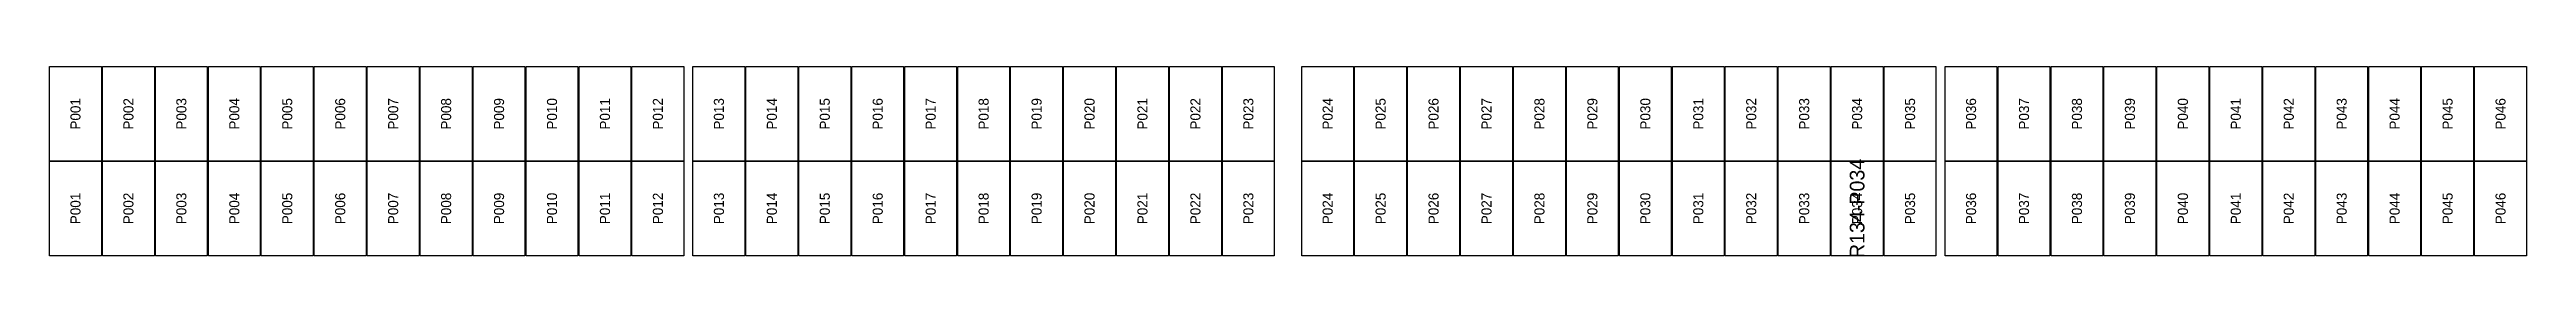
# Model space of a CAD drawing. Extents: x 296295 to 296770, y 651564 to 652121.
# Drawn here: x 296571.7 to 296625.8, y 651580.4 to 651584.5 of the extents above; entities that cross this region are included whole.
import ezdxf
from ezdxf.enums import TextEntityAlignment as Align

# ---------------------------------------------------------------- set-up
doc = ezdxf.new("R2010")
doc.units = 0

msp = doc.modelspace()

# ---------------------------------------------------------------- texts
at = {"layer": 'DEFECT_LABELS'}
msp.add_text('R134-P034', height=0.32, rotation=90, dxfattribs=at).set_placement((296611.205, 651581.4), align=Align.MIDDLE_CENTER)
at = {"layer": 'PANEL_POSITION'}
for s, p in [('P001', (296572.239, 651583.463)), ('P002', (296573.397, 651583.463)), ('P003', (296574.555, 651583.463)), ('P004', (296575.713, 651583.463)), ('P005', (296576.871, 651583.463)), ('P006', (296578.029, 651583.463)), ('P007', (296579.187, 651583.463)), ('P008', (296580.345, 651583.463)), ('P009', (296581.503, 651583.463)), ('P010', (296582.661, 651583.463)), ('P011', (296583.819, 651583.463)), ('P012', (296584.977, 651583.463)), ('P013', (296586.311, 651583.463)), ('P014', (296587.469, 651583.463)), ('P015', (296588.627, 651583.463)), ('P016', (296589.785, 651583.463)), ('P017', (296590.943, 651583.463)), ('P018', (296592.101, 651583.463)), ('P019', (296593.259, 651583.463)), ('P020', (296594.417, 651583.463)), ('P021', (296595.575, 651583.463)), ('P022', (296596.733, 651583.463)), ('P023', (296597.891, 651583.463)), ('P024', (296599.625, 651583.463)), ('P025', (296600.783, 651583.463)), ('P026', (296601.941, 651583.463)), ('P027', (296603.099, 651583.463)), ('P028', (296604.257, 651583.463)), ('P029', (296605.415, 651583.463)), ('P030', (296606.573, 651583.463)), ('P031', (296607.731, 651583.463)), ('P032', (296608.889, 651583.463)), ('P033', (296610.047, 651583.463)), ('P034', (296611.205, 651583.463)), ('P035', (296612.363, 651583.463)), ('P036', (296613.697, 651583.463)), ('P037', (296614.855, 651583.463)), ('P038', (296616.013, 651583.463)), ('P039', (296617.171, 651583.463)), ('P040', (296618.329, 651583.463)), ('P041', (296619.487, 651583.463)), ('P042', (296620.645, 651583.463)), ('P043', (296621.803, 651583.463)), ('P044', (296622.961, 651583.463)), ('P045', (296624.119, 651583.463)), ('P046', (296625.277, 651583.463)), ('P001', (296572.239, 651581.4)), ('P002', (296573.397, 651581.4)), ('P003', (296574.555, 651581.4)), ('P004', (296575.713, 651581.4)), ('P005', (296576.871, 651581.4)), ('P006', (296578.029, 651581.4)), ('P007', (296579.187, 651581.4)), ('P008', (296580.345, 651581.4)), ('P009', (296581.503, 651581.4)), ('P010', (296582.661, 651581.4)), ('P011', (296583.819, 651581.4)), ('P012', (296584.977, 651581.4)), ('P013', (296586.311, 651581.4)), ('P014', (296587.469, 651581.4)), ('P015', (296588.627, 651581.4)), ('P016', (296589.785, 651581.4)), ('P017', (296590.943, 651581.4)), ('P018', (296592.101, 651581.4)), ('P019', (296593.259, 651581.4)), ('P020', (296594.417, 651581.4)), ('P021', (296595.575, 651581.4)), ('P022', (296596.733, 651581.4)), ('P023', (296597.891, 651581.4)), ('P024', (296599.625, 651581.4)), ('P025', (296600.783, 651581.4)), ('P026', (296601.941, 651581.4)), ('P027', (296603.099, 651581.4)), ('P028', (296604.257, 651581.4)), ('P029', (296605.415, 651581.4)), ('P030', (296606.573, 651581.4)), ('P031', (296607.731, 651581.4)), ('P032', (296608.889, 651581.4)), ('P033', (296610.047, 651581.4)), ('P034', (296611.205, 651581.4)), ('P035', (296612.363, 651581.4)), ('P036', (296613.697, 651581.4)), ('P037', (296614.855, 651581.4)), ('P038', (296616.013, 651581.4)), ('P039', (296617.171, 651581.4)), ('P040', (296618.329, 651581.4)), ('P041', (296619.487, 651581.4)), ('P042', (296620.645, 651581.4)), ('P043', (296621.803, 651581.4)), ('P044', (296622.961, 651581.4)), ('P045', (296624.119, 651581.4)), ('P046', (296625.277, 651581.4))]:
    msp.add_text(s, height=0.22, rotation=90, dxfattribs=at).set_placement(p, align=Align.MIDDLE_CENTER)

# ---------------------------------------------------------------- linework, layer by layer
at = {"layer": 'DEFECTIVE_PANELS'}
msp.add_lwpolyline([(296610.638, 651582.432), (296611.772, 651582.432), (296611.772, 651580.369), (296610.638, 651580.369)], close=True, dxfattribs=at)
at = {"layer": 'PANELS_MASTER'}
for points in [[(296571.672, 651584.495), (296572.806, 651584.495), (296572.806, 651582.432), (296571.672, 651582.432)], [(296572.83, 651584.495), (296573.964, 651584.495), (296573.964, 651582.432), (296572.83, 651582.432)], [(296573.988, 651584.495), (296575.122, 651584.495), (296575.122, 651582.432), (296573.988, 651582.432)], [(296575.146, 651584.495), (296576.28, 651584.495), (296576.28, 651582.432), (296575.146, 651582.432)], [(296576.304, 651584.495), (296577.438, 651584.495), (296577.438, 651582.432), (296576.304, 651582.432)], [(296577.462, 651584.495), (296578.596, 651584.495), (296578.596, 651582.432), (296577.462, 651582.432)], [(296578.62, 651584.495), (296579.754, 651584.495), (296579.754, 651582.432), (296578.62, 651582.432)], [(296579.778, 651584.495), (296580.912, 651584.495), (296580.912, 651582.432), (296579.778, 651582.432)], [(296580.936, 651584.495), (296582.07, 651584.495), (296582.07, 651582.432), (296580.936, 651582.432)], [(296582.094, 651584.495), (296583.228, 651584.495), (296583.228, 651582.432), (296582.094, 651582.432)], [(296583.252, 651584.495), (296584.386, 651584.495), (296584.386, 651582.432), (296583.252, 651582.432)], [(296584.41, 651584.495), (296585.544, 651584.495), (296585.544, 651582.432), (296584.41, 651582.432)], [(296585.744, 651584.495), (296586.878, 651584.495), (296586.878, 651582.432), (296585.744, 651582.432)], [(296586.902, 651584.495), (296588.036, 651584.495), (296588.036, 651582.432), (296586.902, 651582.432)], [(296588.06, 651584.495), (296589.194, 651584.495), (296589.194, 651582.432), (296588.06, 651582.432)], [(296589.218, 651584.495), (296590.352, 651584.495), (296590.352, 651582.432), (296589.218, 651582.432)], [(296590.376, 651584.495), (296591.51, 651584.495), (296591.51, 651582.432), (296590.376, 651582.432)], [(296591.534, 651584.495), (296592.668, 651584.495), (296592.668, 651582.432), (296591.534, 651582.432)], [(296592.692, 651584.495), (296593.826, 651584.495), (296593.826, 651582.432), (296592.692, 651582.432)], [(296593.85, 651584.495), (296594.984, 651584.495), (296594.984, 651582.432), (296593.85, 651582.432)], [(296595.008, 651584.495), (296596.142, 651584.495), (296596.142, 651582.432), (296595.008, 651582.432)], [(296596.166, 651584.495), (296597.3, 651584.495), (296597.3, 651582.432), (296596.166, 651582.432)], [(296597.324, 651584.495), (296598.458, 651584.495), (296598.458, 651582.432), (296597.324, 651582.432)], [(296599.058, 651584.495), (296600.192, 651584.495), (296600.192, 651582.432), (296599.058, 651582.432)], [(296600.216, 651584.495), (296601.35, 651584.495), (296601.35, 651582.432), (296600.216, 651582.432)], [(296601.374, 651584.495), (296602.508, 651584.495), (296602.508, 651582.432), (296601.374, 651582.432)], [(296602.532, 651584.495), (296603.666, 651584.495), (296603.666, 651582.432), (296602.532, 651582.432)], [(296603.69, 651584.495), (296604.824, 651584.495), (296604.824, 651582.432), (296603.69, 651582.432)], [(296604.848, 651584.495), (296605.982, 651584.495), (296605.982, 651582.432), (296604.848, 651582.432)], [(296606.006, 651584.495), (296607.14, 651584.495), (296607.14, 651582.432), (296606.006, 651582.432)], [(296607.164, 651584.495), (296608.298, 651584.495), (296608.298, 651582.432), (296607.164, 651582.432)], [(296608.322, 651584.495), (296609.456, 651584.495), (296609.456, 651582.432), (296608.322, 651582.432)], [(296609.48, 651584.495), (296610.614, 651584.495), (296610.614, 651582.432), (296609.48, 651582.432)], [(296610.638, 651584.495), (296611.772, 651584.495), (296611.772, 651582.432), (296610.638, 651582.432)], [(296611.796, 651584.495), (296612.93, 651584.495), (296612.93, 651582.432), (296611.796, 651582.432)], [(296613.13, 651584.495), (296614.264, 651584.495), (296614.264, 651582.432), (296613.13, 651582.432)], [(296614.288, 651584.495), (296615.422, 651584.495), (296615.422, 651582.432), (296614.288, 651582.432)], [(296615.446, 651584.495), (296616.58, 651584.495), (296616.58, 651582.432), (296615.446, 651582.432)], [(296616.604, 651584.495), (296617.738, 651584.495), (296617.738, 651582.432), (296616.604, 651582.432)], [(296617.762, 651584.495), (296618.896, 651584.495), (296618.896, 651582.432), (296617.762, 651582.432)], [(296618.92, 651584.495), (296620.054, 651584.495), (296620.054, 651582.432), (296618.92, 651582.432)], [(296620.078, 651584.495), (296621.212, 651584.495), (296621.212, 651582.432), (296620.078, 651582.432)], [(296621.236, 651584.495), (296622.37, 651584.495), (296622.37, 651582.432), (296621.236, 651582.432)], [(296622.394, 651584.495), (296623.528, 651584.495), (296623.528, 651582.432), (296622.394, 651582.432)], [(296623.552, 651584.495), (296624.686, 651584.495), (296624.686, 651582.432), (296623.552, 651582.432)], [(296624.71, 651584.495), (296625.844, 651584.495), (296625.844, 651582.432), (296624.71, 651582.432)], [(296571.672, 651582.432), (296572.806, 651582.432), (296572.806, 651580.369), (296571.672, 651580.369)], [(296572.83, 651582.432), (296573.964, 651582.432), (296573.964, 651580.369), (296572.83, 651580.369)], [(296573.988, 651582.432), (296575.122, 651582.432), (296575.122, 651580.369), (296573.988, 651580.369)], [(296575.146, 651582.432), (296576.28, 651582.432), (296576.28, 651580.369), (296575.146, 651580.369)], [(296576.304, 651582.432), (296577.438, 651582.432), (296577.438, 651580.369), (296576.304, 651580.369)], [(296577.462, 651582.432), (296578.596, 651582.432), (296578.596, 651580.369), (296577.462, 651580.369)], [(296578.62, 651582.432), (296579.754, 651582.432), (296579.754, 651580.369), (296578.62, 651580.369)], [(296579.778, 651582.432), (296580.912, 651582.432), (296580.912, 651580.369), (296579.778, 651580.369)], [(296580.936, 651582.432), (296582.07, 651582.432), (296582.07, 651580.369), (296580.936, 651580.369)], [(296582.094, 651582.432), (296583.228, 651582.432), (296583.228, 651580.369), (296582.094, 651580.369)], [(296583.252, 651582.432), (296584.386, 651582.432), (296584.386, 651580.369), (296583.252, 651580.369)], [(296584.41, 651582.432), (296585.544, 651582.432), (296585.544, 651580.369), (296584.41, 651580.369)], [(296585.744, 651582.432), (296586.878, 651582.432), (296586.878, 651580.369), (296585.744, 651580.369)], [(296586.902, 651582.432), (296588.036, 651582.432), (296588.036, 651580.369), (296586.902, 651580.369)], [(296588.06, 651582.432), (296589.194, 651582.432), (296589.194, 651580.369), (296588.06, 651580.369)], [(296589.218, 651582.432), (296590.352, 651582.432), (296590.352, 651580.369), (296589.218, 651580.369)], [(296590.376, 651582.432), (296591.51, 651582.432), (296591.51, 651580.369), (296590.376, 651580.369)], [(296591.534, 651582.432), (296592.668, 651582.432), (296592.668, 651580.369), (296591.534, 651580.369)], [(296592.692, 651582.432), (296593.826, 651582.432), (296593.826, 651580.369), (296592.692, 651580.369)], [(296593.85, 651582.432), (296594.984, 651582.432), (296594.984, 651580.369), (296593.85, 651580.369)], [(296595.008, 651582.432), (296596.142, 651582.432), (296596.142, 651580.369), (296595.008, 651580.369)], [(296596.166, 651582.432), (296597.3, 651582.432), (296597.3, 651580.369), (296596.166, 651580.369)], [(296597.324, 651582.432), (296598.458, 651582.432), (296598.458, 651580.369), (296597.324, 651580.369)], [(296599.058, 651582.432), (296600.192, 651582.432), (296600.192, 651580.369), (296599.058, 651580.369)], [(296600.216, 651582.432), (296601.35, 651582.432), (296601.35, 651580.369), (296600.216, 651580.369)], [(296601.374, 651582.432), (296602.508, 651582.432), (296602.508, 651580.369), (296601.374, 651580.369)], [(296602.532, 651582.432), (296603.666, 651582.432), (296603.666, 651580.369), (296602.532, 651580.369)], [(296603.69, 651582.432), (296604.824, 651582.432), (296604.824, 651580.369), (296603.69, 651580.369)], [(296604.848, 651582.432), (296605.982, 651582.432), (296605.982, 651580.369), (296604.848, 651580.369)], [(296606.006, 651582.432), (296607.14, 651582.432), (296607.14, 651580.369), (296606.006, 651580.369)], [(296607.164, 651582.432), (296608.298, 651582.432), (296608.298, 651580.369), (296607.164, 651580.369)], [(296608.322, 651582.432), (296609.456, 651582.432), (296609.456, 651580.369), (296608.322, 651580.369)], [(296609.48, 651582.432), (296610.614, 651582.432), (296610.614, 651580.369), (296609.48, 651580.369)], [(296611.796, 651582.432), (296612.93, 651582.432), (296612.93, 651580.369), (296611.796, 651580.369)], [(296613.13, 651582.432), (296614.264, 651582.432), (296614.264, 651580.369), (296613.13, 651580.369)], [(296614.288, 651582.432), (296615.422, 651582.432), (296615.422, 651580.369), (296614.288, 651580.369)], [(296615.446, 651582.432), (296616.58, 651582.432), (296616.58, 651580.369), (296615.446, 651580.369)], [(296616.604, 651582.432), (296617.738, 651582.432), (296617.738, 651580.369), (296616.604, 651580.369)], [(296617.762, 651582.432), (296618.896, 651582.432), (296618.896, 651580.369), (296617.762, 651580.369)], [(296618.92, 651582.432), (296620.054, 651582.432), (296620.054, 651580.369), (296618.92, 651580.369)], [(296620.078, 651582.432), (296621.212, 651582.432), (296621.212, 651580.369), (296620.078, 651580.369)], [(296621.236, 651582.432), (296622.37, 651582.432), (296622.37, 651580.369), (296621.236, 651580.369)], [(296622.394, 651582.432), (296623.528, 651582.432), (296623.528, 651580.369), (296622.394, 651580.369)], [(296623.552, 651582.432), (296624.686, 651582.432), (296624.686, 651580.369), (296623.552, 651580.369)], [(296624.71, 651582.432), (296625.844, 651582.432), (296625.844, 651580.369), (296624.71, 651580.369)]]:
    msp.add_lwpolyline(points, close=True, dxfattribs=at)

msp.set_redraw_order([(e.dxf.handle, doc.entitydb.next_handle()) for e in msp.query("TEXT MTEXT ATTDEF DIMENSION ARC_DIMENSION")])  # texts and dimensions are drawn at this point

doc.saveas('drawing.dxf')
